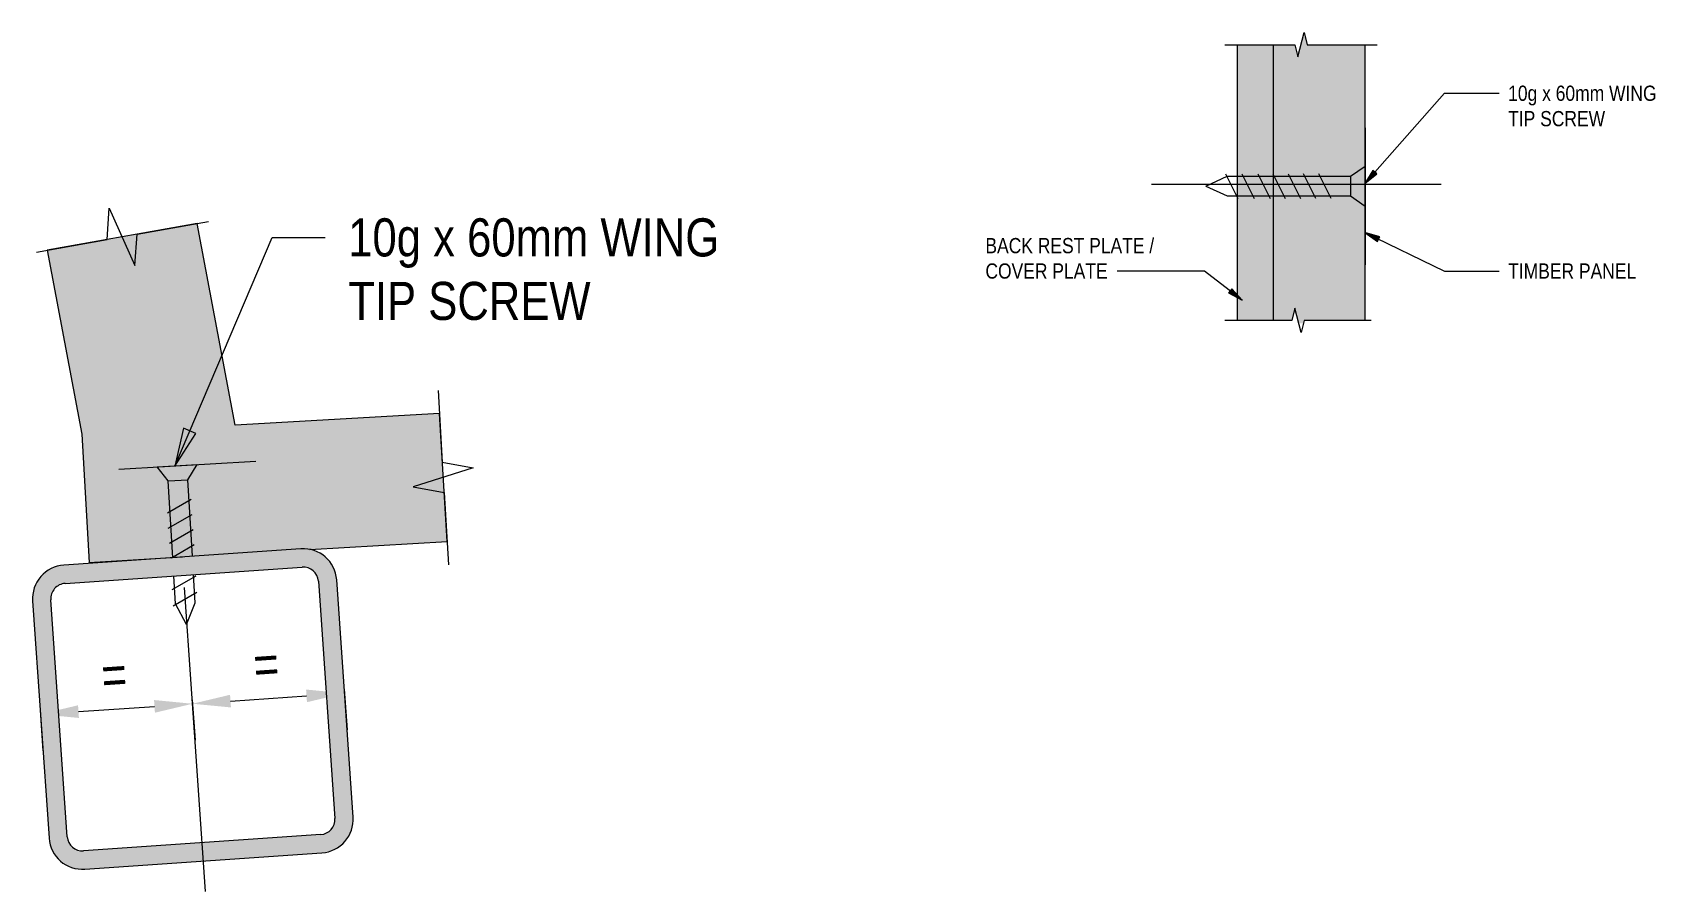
# Model space of a CAD drawing. Header units: metres. Extents: x 0.2 to 10.4, y 1.8 to 23.8.
# Drawn here: x 6.955 to 7.49, y 2.43 to 2.712 of the extents above; entities that cross this region are included whole.
import ezdxf

# ---------------------------------------------------------------- set-up
doc = ezdxf.new("R2010")
doc.units = ezdxf.units.M
doc.linetypes.add('JacobsCenter', pattern=[0.015, 0.009, -0.0015, 0.003, -0.0015])
doc.layers.get('Defpoints').update_dxf_attribs({"color": 41})
for name, color, linetype, lineweight in [('A-ANNO-DIMS', 7, 'Continuous', 9), ('A-DETL', 7, 'Continuous', 13), ('A-DETL-GENF', 7, 'Continuous', 9), ('G-ANNO-TEXT', 7, 'Continuous', 9)]:
    doc.layers.add(name, color=color, linetype=linetype, lineweight=lineweight)
doc.styles.add('Arial Narrow_1', font='ARIALN.TTF', dxfattribs={"height": 0.005})
doc.styles.add('Arial Narrow_4', font='ARIALN.TTF', dxfattribs={"height": 0.0125})
doc.dimstyles.new('Dimension_Standard_T__mm__2', dxfattribs={"dimscale": 0.3048, "dimtxt": 0.012793, "dimasz": 0.04101, "dimexe": 0.03937, "dimexo": 0.024606, "dimgap": 0.016404, "dimtad": 1, "dimdec": 0, "dimlfac": 1000, "dimzin": 0, "dimdsep": 46, "dimtxsty": 'Arial Narrow_4', "dimsah": 1, "dimcen": 0.09, "dimaunit": 1, "dimadec": 4, "dimazin": 0, "dimtfac": 1, "dimtdec": 4, "dimtix": 1, "dimtmove": 0, "dimatfit": 3, "dimfxl": 1, "dimtvp": 1, "dimtolj": 1, "dimtzin": 0, "dimlwd": 18, "dimlwe": 18, "dimarcsym": 2})

msp = doc.modelspace()

# ---------------------------------------------------------------- texts
at = {"layer": 'G-ANNO-TEXT', "char_height": 0.005, "attachment_point": 1, "style": 'Arial Narrow_1', "bg_fill": 3, "box_fill_scale": 1, "bg_fill_color": 256, "bg_fill_transparency": 0}
for s, insert in [('10g x 60mm WING ', (7.4395038, 2.6949014)), ('BACK REST PLATE / ', (7.2679949, 2.6449014)), ('COVER PLATE', (7.2679949, 2.636567)), ('TIMBER PANEL', (7.4395038, 2.6365614))]:
    msp.add_mtext(s, dxfattribs=dict(at, insert=insert))

# ---------------------------------------------------------------- blocks, each defined once
blk = doc.blocks.new('CS_DET_BreakLine_ViewScale - CS_Std BreakLine-8506612-DRG-2873242 - DETAIL D')
at = {"layer": 'A-DETL-GENF'}
for p, q in [((-0.004, 0), (0.019, 0)), ((0.019, 0), (0.02, -0.004)), ((0.02, -0.004), (0.022, 0.004)), ((0.022, 0.004), (0.023, 0)), ((0.023, 0), (0.046, 0))]:
    blk.add_line(p, q, dxfattribs=at)
blk = doc.blocks.new('CS_DET_BreakLine_ViewScale - CS_Std BreakLine-8506684-DRG-2873242 - DETAIL D')
at = {"layer": 'A-DETL-GENF'}
for p, q in [((0.018, 0), (-0.004, 0)), ((0.019, 0.004), (0.018, 0)), ((0.021, -0.004), (0.019, 0.004)), ((0.022, 0), (0.021, -0.004)), ((0.044, 0), (0.022, 0))]:
    blk.add_line(p, q, dxfattribs=at)
blk = doc.blocks.new('DIMBLOCK26-DRG-2873242 - DETAIL B')
at = {"layer": 'A-ANNO-DIMS', "color": 0, "lineweight": 18, "transparency": 16777216}
for p, q in [((6.97043, 2.48949), (6.99537, 2.49121)), ((7.00775, 2.49341), (7.00866, 2.4801)), ((6.95786, 2.48996), (6.95878, 2.47666))]:
    blk.add_line(p, q, dxfattribs=at)
at = {"layer": 'A-ANNO-DIMS', "color": 0, "transparency": 16777216}
for points in [[(6.97028, 2.49157), (6.97057, 2.48741), (6.95796, 2.48863)], [(6.99522, 2.49329), (6.99551, 2.48913), (7.00784, 2.49207)]]:
    blk.add_solid(points, dxfattribs=at)
at = {"layer": 'Defpoints', "color": 0, "transparency": 16777216}
for p in [(6.95735, 2.49745), (7.00723, 2.50089), (7.00784, 2.49207)]:
    blk.add_point(p, dxfattribs=at)
at = {"layer": 'A-ANNO-DIMS', "color": 0, "lineweight": 18, "transparency": 16777216, "insert": (6.98212, 2.50157), "char_height": 0.0125, "width": 0.0099906, "attachment_point": 5, "rotation": 3.9507, "style": 'Arial Narrow_4'}
blk.add_mtext('\\A1;=', dxfattribs=at)
blk = doc.blocks.new('DIMBLOCK27-DRG-2873242 - DETAIL B')
at = {"layer": 'A-ANNO-DIMS', "color": 0, "lineweight": 18, "transparency": 16777216}
for p, q in [((7.05763, 2.49685), (7.05855, 2.48355)), ((7.00775, 2.49341), (7.00866, 2.4801)), ((7.02031, 2.49293), (7.04525, 2.49466))]:
    blk.add_line(p, q, dxfattribs=at)
at = {"layer": 'A-ANNO-DIMS', "color": 0, "transparency": 16777216}
for points in [[(7.0451, 2.49673), (7.04539, 2.49258), (7.05772, 2.49552)], [(7.02016, 2.49501), (7.02045, 2.49086), (7.00784, 2.49207)]]:
    blk.add_solid(points, dxfattribs=at)
at = {"layer": 'Defpoints', "color": 0, "transparency": 16777216}
for p in [(7.05711, 2.50434), (7.00723, 2.50089), (7.05772, 2.49552)]:
    blk.add_point(p, dxfattribs=at)
at = {"layer": 'A-ANNO-DIMS', "color": 0, "lineweight": 18, "transparency": 16777216, "insert": (7.032, 2.50502), "char_height": 0.0125, "width": 0.0099906, "attachment_point": 5, "rotation": 3.9507, "style": 'Arial Narrow_4'}
blk.add_mtext('\\A1;=', dxfattribs=at)

# ---------------------------------------------------------------- dimensions: what is measured, and where the dimension line sits
at = {"layer": 'A-ANNO-DIMS', "lineweight": 18}
for base, p1, p2, picture, middle in [((7.0577188, 2.4955177), (7.0072287, 2.5008906), (7.0571098, 2.5043355), 'DIMBLOCK27-DRG-2873242 - DETAIL B', (7.0320031, 2.5050185)), ((7.0078376, 2.4920728), (6.9573475, 2.4974457), (7.0072287, 2.5008906), 'DIMBLOCK26-DRG-2873242 - DETAIL B', (6.9821219, 2.5015736))]:
    dim = msp.add_linear_dim(base=base, p1=p1, p2=p2, angle=3.9507, text='=', dimstyle='Dimension_Standard_T__mm__2', override={"dimpost": '<>', "dimfxl": 0.05}, dxfattribs=at)
    dim.commit()
    dim.dimension.update_dxf_attribs({"geometry": picture, "text_midpoint": middle})

# ---------------------------------------------------------------- hatches: boundary and pattern name
at = {"layer": 'A-DETL-GENF', "true_color": 0xc9c2b6}
for points in [[(7.3722795, 2.6168246), (7.372543, 2.6178697), (7.392543, 2.6178697), (7.392543, 2.708312), (7.373543, 2.708312), (7.3728905, 2.7109219), (7.3722056, 2.7109625), (7.370543, 2.704312), (7.369543, 2.708312), (7.3625429, 2.708312), (7.362543, 2.6178697), (7.3685408, 2.6178697), (7.369543, 2.6218611), (7.3707799, 2.6169134), (7.3715408, 2.6168683)], [(6.9739395, 2.5384145), (7.0045416, 2.540226), (7.0438329, 2.5428853), (7.0468977, 2.5427332), (7.0913374, 2.5453638), (7.0888528, 2.5873366), (7.0218209, 2.5834382), (7.009335, 2.6497104), (6.9601112, 2.640913), (6.9714912, 2.5805111), (6.973678, 2.542911)]]:
    msp.add_hatch(color=9, dxfattribs=at).paths.add_polyline_path(points)
at = {"layer": 'A-DETL-GENF', "true_color": 0x808080}
msp.add_hatch(color=8, dxfattribs=at).paths.add_polyline_path([(7.3625408, 2.6178697), (7.3625429, 2.708312), (7.3505429, 2.708312), (7.3505408, 2.6178697)])
h = msp.add_hatch(color=8, dxfattribs=at)
h.paths.add_polyline_path([(6.9724947, 2.4377746), (7.0503093, 2.4431486), (7.0531238, 2.4437187), (7.0556947, 2.4449978), (7.0578471, 2.4468987), (7.0594341, 2.4492919), (7.0603476, 2.4520143), (7.0605253, 2.4548803), (7.0551513, 2.532695), (7.0545812, 2.5355094), (7.0533021, 2.5380804), (7.0514012, 2.5402327), (7.049008, 2.5418197), (7.0462856, 2.5427332), (7.0434195, 2.542911), (6.9656049, 2.5375369), (6.9627905, 2.5369668), (6.9602195, 2.5356878), (6.9580672, 2.5337868), (6.9564802, 2.5313936), (6.9555667, 2.5286712), (6.9553889, 2.5258052), (6.960763, 2.4479905), (6.961333, 2.4451761), (6.9626121, 2.4426051), (6.964513, 2.4404528), (6.9669062, 2.4388658), (6.9696286, 2.4379523)])
h.paths.add_polyline_path([(6.9720813, 2.4437603), (6.9707786, 2.4438411), (6.9695411, 2.4442563), (6.9684533, 2.4449777), (6.9675892, 2.445956), (6.9670078, 2.4471246), (6.9667487, 2.4484039), (6.9613747, 2.5262186), (6.9614555, 2.5275213), (6.9618707, 2.5287588), (6.962592, 2.5298466), (6.9635704, 2.5307107), (6.964739, 2.5312921), (6.9660183, 2.5315512), (7.0438329, 2.5369252), (7.0451357, 2.5368444), (7.0463731, 2.5364292), (7.047461, 2.5357078), (7.048325, 2.5347295), (7.0489064, 2.5335609), (7.0491655, 2.5322816), (7.0545396, 2.454467), (7.0544588, 2.4531642), (7.0540436, 2.4519267), (7.0533222, 2.4508389), (7.0523439, 2.4499749), (7.0511752, 2.4493935), (7.049896, 2.4491343), (7.0148676, 2.4467152)])
at = {"layer": 'G-ANNO-TEXT'}
for points in [[(7.392498, 2.6627497), (7.3964628, 2.6659211), (7.395139, 2.6670859)], [(7.392498, 2.64671), (7.3966125, 2.6437355), (7.3973817, 2.6453221)], [(7.3522223, 2.6245246), (7.3488013, 2.6282761), (7.3477245, 2.6268798)], [(7.0019877, 2.5700834), (7.0089176, 2.5807174), (7.0048626, 2.5824463)]]:
    msp.add_hatch(color=256, dxfattribs=at).paths.add_polyline_path(points)

# ---------------------------------------------------------------- linework, layer by layer
at = {"layer": 'A-DETL', "lineweight": 9}
for p, q in [((7.3505429, 2.708312), (7.3505408, 2.6178697)), ((7.3625408, 2.6178697), (7.3625429, 2.708312)), ((7.392543, 2.6178697), (7.392543, 2.708312)), ((7.0218209, 2.5834382), (7.009335, 2.6497104)), ((6.9601112, 2.640913), (6.9714912, 2.5805111)), ((7.0888528, 2.5873366), (7.0218209, 2.5834382)), ((6.9714912, 2.5805111), (6.9739395, 2.5384145)), ((7.0462856, 2.542697), (7.0913374, 2.5453638)), ((7.0434195, 2.542911), (6.9656049, 2.5375369)), ((6.9739395, 2.5384145), (7.0045416, 2.540226)), ((6.9660183, 2.5315512), (7.0438329, 2.5369252)), ((7.0491655, 2.5322816), (7.0545396, 2.454467)), ((7.0605253, 2.4548803), (7.0551513, 2.532695)), ((6.9553889, 2.5258052), (6.960763, 2.4479905)), ((6.9667487, 2.4484039), (6.9613747, 2.5262186)), ((7.049896, 2.4491343), (6.9720813, 2.4437603)), ((6.9724947, 2.4377746), (7.0503093, 2.4431486))]:
    msp.add_line(p, q, dxfattribs=at)
at = {"layer": 'A-DETL'}
for p, q in [((7.392543, 2.6810656), (7.392543, 2.6360656)), ((7.3877517, 2.6651858), (7.3925431, 2.6685241)), ((7.3925431, 2.6685241), (7.3925428, 2.6553473)), ((7.3403043, 2.6619369), (7.3473043, 2.6651868)), ((7.3403043, 2.6619369), (7.3473042, 2.6586868)), ((7.3467546, 2.6659352), (7.350786, 2.6578885)), ((7.3473043, 2.6651868), (7.3877517, 2.6651858)), ((7.3520877, 2.6659324), (7.3561191, 2.6578858)), ((7.3573366, 2.6659323), (7.361368, 2.6578857)), ((7.3623366, 2.6659321), (7.366368, 2.6578855)), ((7.3673366, 2.665932), (7.371368, 2.6578854)), ((7.3722978, 2.6660454), (7.3763291, 2.6579988)), ((7.3772978, 2.6660453), (7.3813291, 2.6579987)), ((7.3877517, 2.6651858), (7.3877515, 2.6586858)), ((7.3473042, 2.6586868), (7.3877515, 2.6586858)), ((7.3877515, 2.6586858), (7.3925428, 2.6553473)), ((6.9798011, 2.644432), (6.9805027, 2.6547159)), ((6.9805027, 2.6547159), (6.9889435, 2.6359075)), ((6.9889435, 2.6359075), (6.9896451, 2.6461914)), ((6.9896451, 2.6461914), (7.0130346, 2.6503716)), ((6.9566288, 2.6402906), (6.9798011, 2.644432)), ((7.0884087, 2.5948403), (7.0897996, 2.5713419)), ((6.9837011, 2.5690455), (7.0286224, 2.5717057)), ((7.0897996, 2.5713419), (7.0999299, 2.5694372)), ((6.9962207, 2.5697871), (7.0093744, 2.5705657)), ((6.9998364, 2.5652014), (6.9962207, 2.5697871)), ((6.9998364, 2.5652014), (7.006325, 2.5655854)), ((7.006325, 2.5655854), (7.0093744, 2.5705657)), ((7.0078128, 2.5404519), (7.006325, 2.5655854)), ((7.0999299, 2.5694372), (7.0802603, 2.5632641)), ((7.0013279, 2.540004), (6.9998364, 2.5652014)), ((7.0802603, 2.5632641), (7.0903905, 2.5613594)), ((7.0903905, 2.5613594), (7.0917945, 2.5376408)), ((6.9995964, 2.5547149), (7.0073906, 2.5592149)), ((6.9998918, 2.5497236), (7.007686, 2.5542236)), ((7.0002983, 2.5447779), (7.0080925, 2.5492779)), ((7.0009217, 2.539976), (7.008388, 2.5442866)), ((7.0011994, 2.5295556), (7.0089936, 2.5340556)), ((7.0022264, 2.5248247), (7.0016825, 2.5340142)), ((7.0087151, 2.5252088), (7.0081673, 2.5344621)), ((7.0015119, 2.5242317), (7.0093061, 2.5287317)), ((7.0058844, 2.518029), (7.0022264, 2.5248247)), ((7.0058844, 2.518029), (7.0087151, 2.5252088))]:
    msp.add_line(p, q, dxfattribs=at)
at = {"layer": 'A-DETL', "linetype": 'JacobsCenter', "lineweight": 9}
for p, q in [((7.3225389, 2.6625339), (7.4175389, 2.6625339)), ((7.012091, 2.4304853), (7.0007228, 2.5950932))]:
    msp.add_line(p, q, dxfattribs=at)
at = {"layer": 'A-DETL', "color": 7, "lineweight": 9, "true_color": 0xffffff}
for p, q in [((7.009335, 2.6497104), (6.9601112, 2.640913)), ((7.0913374, 2.5453638), (7.0888528, 2.5873366))]:
    msp.add_line(p, q, dxfattribs=at)
at = {"layer": 'A-DETL', "lineweight": 9}
for centre, radius, start, end in [((7.0441774, 2.5319371), 0.011, 3.9507, 93.9507), ((6.9663628, 2.5265631), 0.011, 93.9507, 183.9507), ((7.0441774, 2.5319371), 0.005, 3.9507, 93.9507), ((6.9663628, 2.5265631), 0.005, 93.9507, 183.9507), ((7.0495515, 2.4541225), 0.005, 273.9507, 3.9507), ((7.0495515, 2.4541225), 0.011, 273.9507, 3.9507), ((6.9717368, 2.4487484), 0.011, 183.9507, 273.9507), ((6.9717368, 2.4487484), 0.005, 183.9507, 273.9507)]:
    msp.add_arc(centre, radius, start, end, dxfattribs=at)
at = {"layer": 'G-ANNO-TEXT'}
for p, q in [((7.392498, 2.6627497), (7.4185878, 2.6924014)), ((7.4185878, 2.6924014), (7.4365221, 2.6924014)), ((7.395139, 2.6670859), (7.392498, 2.6627497)), ((7.3964628, 2.6659211), (7.395139, 2.6670859)), ((7.392498, 2.6627497), (7.3964628, 2.6659211)), ((7.392498, 2.64671), (7.3966125, 2.6437355)), ((7.3973817, 2.6453221), (7.392498, 2.64671)), ((7.392498, 2.64671), (7.4185878, 2.6340614)), ((7.0019877, 2.5700834), (7.0339708, 2.6450984)), ((7.0339708, 2.6450984), (7.0514162, 2.6450984)), ((7.3966125, 2.6437355), (7.3973817, 2.6453221)), ((7.3293349, 2.634067), (7.3112299, 2.634067)), ((7.3398482, 2.634067), (7.3293349, 2.634067)), ((7.3522223, 2.6245246), (7.3398482, 2.634067)), ((7.4185878, 2.6340614), (7.4365221, 2.6340614)), ((7.3488013, 2.6282761), (7.3477245, 2.6268798)), ((7.3477245, 2.6268798), (7.3522223, 2.6245246)), ((7.3522223, 2.6245246), (7.3488013, 2.6282761)), ((7.0048626, 2.5824463), (7.0019877, 2.5700834)), ((7.0089176, 2.5807174), (7.0048626, 2.5824463)), ((7.0019877, 2.5700834), (7.0089176, 2.5807174))]:
    msp.add_line(p, q, dxfattribs=at)

# ---------------------------------------------------------------- block references
at = {"layer": 'A-DETL-GENF'}
for name, p in [('CS_DET_BreakLine_ViewScale - CS_Std BreakLine-8506612-DRG-2873242 - DETAIL D', (7.3505429, 2.708312)), ('CS_DET_BreakLine_ViewScale - CS_Std BreakLine-8506684-DRG-2873242 - DETAIL D', (7.3505408, 2.6178697))]:
    msp.add_blockref(name, p, dxfattribs=at)

msp.set_redraw_order([(e.dxf.handle, doc.entitydb.next_handle()) for e in msp.query("TEXT MTEXT ATTDEF DIMENSION ARC_DIMENSION")])  # texts and dimensions are drawn at this point

# ---------------------------------------------------------------- next in the draw order: texts
at = {"layer": 'G-ANNO-TEXT', "attachment_point": 1, "bg_fill": 3, "box_fill_scale": 1, "bg_fill_color": 256, "bg_fill_transparency": 0}
for s, insert, char_height, style in [('TIP SCREW', (7.4395038, 2.686567), 0.005, 'Arial Narrow_1'), ('10g x 60mm WING ', (7.0589162, 2.6513484), 0.0125, 'Arial Narrow_4'), ('TIP SCREW', (7.0589162, 2.6305125), 0.0125, 'Arial Narrow_4')]:
    msp.add_mtext(s, dxfattribs=dict(at, insert=insert, char_height=char_height, style=style))

doc.saveas('drawing.dxf')
